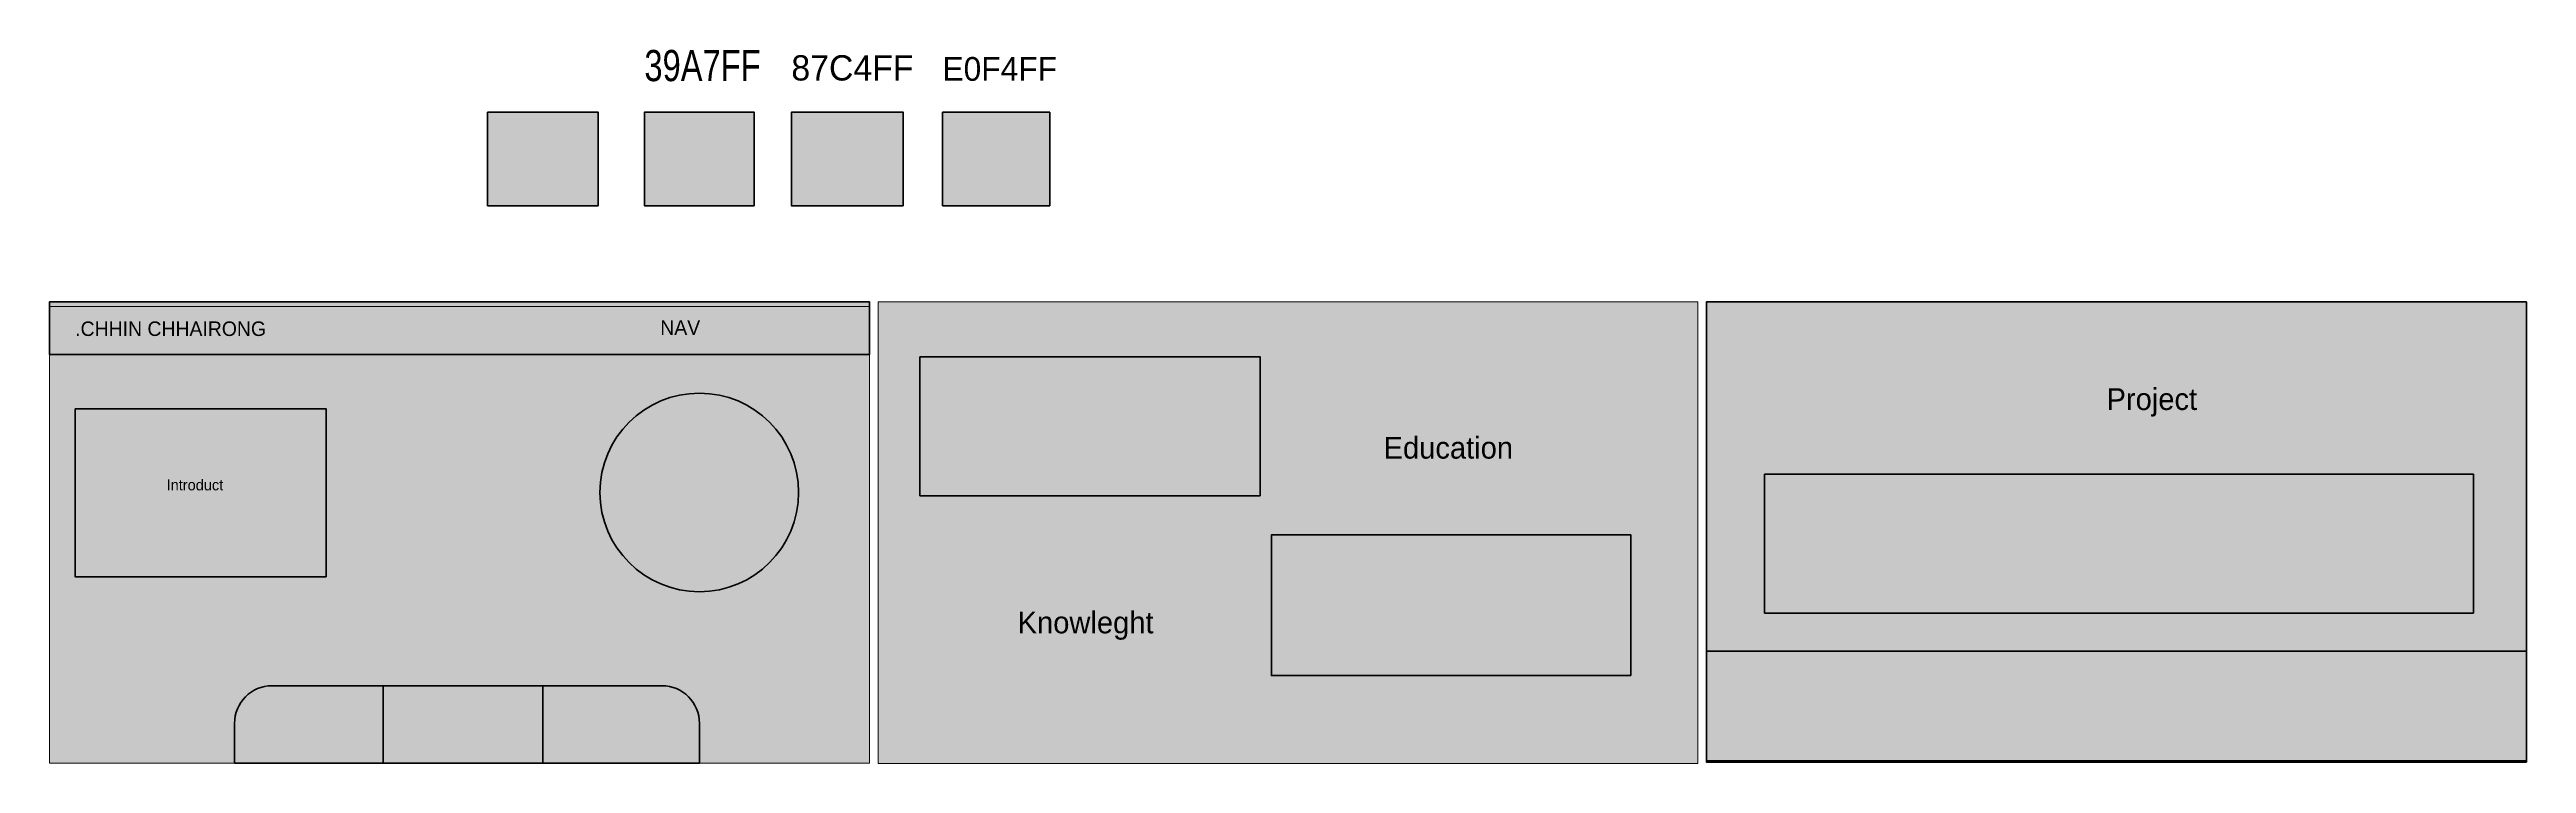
# Model space of a CAD drawing. Header units: centimetres. Extents: x 0 to 205, y -38 to 21.
import ezdxf

# ---------------------------------------------------------------- set-up
doc = ezdxf.new("R2010")
doc.units = ezdxf.units.CM
doc.header["$MEASUREMENT"] = 0
doc.layers.add('Layer 1', color=7, linetype='Continuous', lineweight=0)

msp = doc.modelspace()

# ---------------------------------------------------------------- hatches: boundary and pattern name
at = {"layer": 'Layer 1', "true_color": 0xffeed9, "transparency": 33554687}
h = msp.add_hatch(color=7, dxfattribs=at)
h.dxf.hatch_style = 2
h.paths.add_polyline_path([(45.33, 7.94), (36.19, 7.94), (36.19, 15.66), (45.33, 15.66)])
at = {"layer": 'Layer 1', "true_color": 0x39a7ff, "transparency": 33554687}
h = msp.add_hatch(color=140, dxfattribs=at)
h.dxf.hatch_style = 2
h.paths.add_polyline_path([(58.21, 7.94), (49.14, 7.94), (49.14, 15.66), (58.21, 15.66)])
at = {"layer": 'Layer 1', "true_color": 0x87c4ff, "transparency": 33554687}
h = msp.add_hatch(color=151, dxfattribs=at)
h.dxf.hatch_style = 2
h.paths.add_polyline_path([(70.52, 7.94), (61.28, 7.94), (61.28, 15.66), (70.52, 15.66)])
at = {"layer": 'Layer 1', "true_color": 0xe0f4ff, "transparency": 33554687}
h = msp.add_hatch(color=7, dxfattribs=at)
h.dxf.hatch_style = 2
h.paths.add_polyline_path([(82.62, 7.94), (73.77, 7.94), (73.77, 15.66), (82.62, 15.66)])
at = {"layer": 'Layer 1', "true_color": 0x39a7ff, "transparency": 33554687}
h = msp.add_hatch(color=140, dxfattribs=at)
h.dxf.hatch_style = 2
h.paths.add_polyline_path([(67.73, -4.34), (0, -4.34), (0, 0), (67.73, 0)])
at = {"layer": 'Layer 1', "true_color": 0xe0f4ff, "transparency": 33554687}
h = msp.add_hatch(color=7, dxfattribs=at)
h.dxf.hatch_style = 2
h.paths.add_polyline_path([(136.17, 0), (68.44, 0), (68.44, -38.14), (136.17, -38.14)])
h = msp.add_hatch(color=7, dxfattribs=at)
h.dxf.hatch_style = 2
h.paths.add_polyline_path([(204.61, 0), (136.88, 0), (136.88, -37.92), (204.61, -37.92)])
h = msp.add_hatch(color=7, dxfattribs=at)
h.dxf.hatch_style = 2
h.paths.add_polyline_path([(67.73, -0.39), (0, -0.39), (0, -38.1), (67.73, -38.1)])
at = {"layer": 'Layer 1', "true_color": 0x87c4ff, "transparency": 33554687}
h = msp.add_hatch(color=151, dxfattribs=at)
h.dxf.hatch_style = 2
h.paths.add_polyline_path([(100.01, -16.02), (71.9, -16.02), (71.9, -4.55), (100.01, -4.55)])
at = {"layer": 'Layer 1', "true_color": 0x39a7ff, "transparency": 33554687}
h = msp.add_hatch(color=140, dxfattribs=at)
h.dxf.hatch_style = 2
edge = h.paths.add_edge_path()
edge.add_spline(control_points=[(53.68, -23.95), (53.68, -23.95), (53.68, -23.95), (53.68, -23.95), (49.15, -23.95), (45.47, -20.28), (45.47, -15.75), (45.47, -15.75), (45.47, -15.75), (45.47, -15.75), (45.47, -11.22), (49.15, -7.55), (53.68, -7.55), (53.68, -7.55), (53.68, -7.55), (53.68, -7.55), (58.21, -7.55), (61.88, -11.22), (61.88, -15.75), (61.88, -15.75), (61.88, -15.75), (61.88, -15.75), (61.88, -20.28), (58.21, -23.95), (53.68, -23.95)], knot_values=[0, 0, 0, 0, 1, 1, 1, 2, 2, 2, 3, 3, 3, 4, 4, 4, 5, 5, 5, 6, 6, 6, 7, 7, 7, 8, 8, 8, 8], degree=3, periodic=0)
h = msp.add_hatch(color=140, dxfattribs=at)
h.dxf.hatch_style = 2
h.paths.add_polyline_path([(22.86, -22.72), (2.12, -22.72), (2.12, -8.85), (22.86, -8.85)])
at = {"layer": 'Layer 1', "true_color": 0x87c4ff, "transparency": 33554687}
h = msp.add_hatch(color=151, dxfattribs=at)
h.dxf.hatch_style = 2
h.paths.add_polyline_path([(200.24, -25.72), (141.68, -25.72), (141.68, -14.25), (200.24, -14.25)])
h = msp.add_hatch(color=151, dxfattribs=at)
h.dxf.hatch_style = 2
h.paths.add_polyline_path([(130.63, -30.87), (100.93, -30.87), (100.93, -19.26), (130.63, -19.26)])
at = {"layer": 'Layer 1', "true_color": 0x39a7ff, "transparency": 33554687}
h = msp.add_hatch(color=140, dxfattribs=at)
h.dxf.hatch_style = 2
h.paths.add_polyline_path([(204.61, -38.03), (136.88, -38.03), (136.88, -28.86), (204.61, -28.86)])
at = {"layer": 'Layer 1', "true_color": 0x87c4ff, "transparency": 33554687}
h = msp.add_hatch(color=151, dxfattribs=at)
h.dxf.hatch_style = 2
edge = h.paths.add_edge_path()
edge.add_spline(control_points=[(53.69, -38.1), (53.69, -38.1), (15.28, -38.1), (15.28, -38.1), (15.28, -38.1), (15.28, -34.83), (15.28, -34.83), (15.28, -33.11), (16.67, -31.71), (18.39, -31.71), (18.39, -31.71), (50.58, -31.71), (50.58, -31.71), (52.3, -31.71), (53.69, -33.11), (53.69, -34.83), (53.69, -34.83), (53.69, -38.1), (53.69, -38.1)], knot_values=[0, 0, 0, 0, 1, 1, 1, 2, 2, 2, 3, 3, 3, 4, 4, 4, 5, 5, 5, 6, 6, 6, 6], degree=3, periodic=0)
at = {"layer": 'Layer 1', "true_color": 0x39a7ff, "transparency": 33554687}
h = msp.add_hatch(color=140, dxfattribs=at)
h.dxf.hatch_style = 2
edge = h.paths.add_edge_path()
edge.add_spline(control_points=[(27.57, -31.71), (27.57, -31.71), (27.57, -38.1), (27.57, -38.1), (27.57, -38.1), (27.57, -31.71), (27.57, -31.71)], knot_values=[0, 0, 0, 0, 1, 1, 1, 2, 2, 2, 2], degree=3, periodic=0)
h = msp.add_hatch(color=140, dxfattribs=at)
h.dxf.hatch_style = 2
edge = h.paths.add_edge_path()
edge.add_spline(control_points=[(40.76, -31.71), (40.76, -31.71), (40.76, -38.1), (40.76, -38.1), (40.76, -38.1), (40.76, -31.71), (40.76, -31.71)], knot_values=[0, 0, 0, 0, 1, 1, 1, 2, 2, 2, 2], degree=3, periodic=0)

# ---------------------------------------------------------------- linework, layer by layer
at = {"layer": 'Layer 1', "color": 18, "lineweight": 35, "true_color": 0x000000}
for points in [[(45.33, 7.94), (36.19, 7.94), (36.19, 15.66), (45.33, 15.66)], [(58.21, 7.94), (49.14, 7.94), (49.14, 15.66), (58.21, 15.66)], [(70.52, 7.94), (61.28, 7.94), (61.28, 15.66), (70.52, 15.66)], [(82.62, 7.94), (73.77, 7.94), (73.77, 15.66), (82.62, 15.66)], [(67.73, -4.34), (0, -4.34), (0, 0), (67.73, 0)], [(204.61, 0), (136.88, 0), (136.88, -37.92), (204.61, -37.92)], [(100.01, -16.02), (71.9, -16.02), (71.9, -4.55), (100.01, -4.55)], [(22.86, -22.72), (2.12, -22.72), (2.12, -8.85), (22.86, -8.85)], [(200.24, -25.72), (141.68, -25.72), (141.68, -14.25), (200.24, -14.25)], [(130.63, -30.87), (100.93, -30.87), (100.93, -19.26), (130.63, -19.26)], [(204.61, -38.03), (136.88, -38.03), (136.88, -28.86), (204.61, -28.86)]]:
    msp.add_lwpolyline(points, close=True, dxfattribs=at)
at = {"layer": 'Layer 1'}
for points in [[(136.17, 0), (68.44, 0), (68.44, -38.14), (136.17, -38.14)], [(67.73, -0.39), (0, -0.39), (0, -38.1), (67.73, -38.1)]]:
    msp.add_lwpolyline(points, close=True, dxfattribs=at)
at = {"layer": 'Layer 1', "color": 18, "lineweight": 35, "true_color": 0x000000}
for points, knots in [([(53.68, -23.95), (53.68, -23.95), (53.68, -23.95), (53.68, -23.95), (49.15, -23.95), (45.47, -20.28), (45.47, -15.75), (45.47, -15.75), (45.47, -15.75), (45.47, -15.75), (45.47, -11.22), (49.15, -7.55), (53.68, -7.55), (53.68, -7.55), (53.68, -7.55), (53.68, -7.55), (58.21, -7.55), (61.88, -11.22), (61.88, -15.75), (61.88, -15.75), (61.88, -15.75), (61.88, -15.75), (61.88, -20.28), (58.21, -23.95), (53.68, -23.95)], [0, 0, 0, 0, 1, 1, 1, 2, 2, 2, 3, 3, 3, 4, 4, 4, 5, 5, 5, 6, 6, 6, 7, 7, 7, 8, 8, 8, 8]), ([(53.69, -38.1), (53.69, -38.1), (15.28, -38.1), (15.28, -38.1), (15.28, -38.1), (15.28, -34.83), (15.28, -34.83), (15.28, -33.11), (16.67, -31.71), (18.39, -31.71), (18.39, -31.71), (50.58, -31.71), (50.58, -31.71), (52.3, -31.71), (53.69, -33.11), (53.69, -34.83), (53.69, -34.83), (53.69, -38.1), (53.69, -38.1)], [0, 0, 0, 0, 1, 1, 1, 2, 2, 2, 3, 3, 3, 4, 4, 4, 5, 5, 5, 6, 6, 6, 6]), ([(27.57, -31.71), (27.57, -31.71), (27.57, -38.1), (27.57, -38.1), (27.57, -38.1), (27.57, -31.71), (27.57, -31.71)], [0, 0, 0, 0, 1, 1, 1, 2, 2, 2, 2]), ([(40.76, -31.71), (40.76, -31.71), (40.76, -38.1), (40.76, -38.1), (40.76, -38.1), (40.76, -31.71), (40.76, -31.71)], [0, 0, 0, 0, 1, 1, 1, 2, 2, 2, 2])]:
    msp.add_open_spline(points, degree=3, knots=knots, dxfattribs=at)

# ---------------------------------------------------------------- texts
at = {"layer": 'Layer 1', "char_height": 0.2, "attachment_point": 7}
for s, insert in [('\\C18;\\c0;\\FMyriad Pro|b0|i0|c1;\\H2.577039;\\W0.783570;39A7FF', (49.14, 18.19)), ('\\C18;\\c0;\\FMyriad Pro|b0|i0|c1;\\H2.088967;\\W1.000000;87C4FF', (61.28, 18.25)), ('\\C18;\\c0;\\FMyriad Pro|b0|i0|c1;\\H1.960572;\\W1.000000;E0F4FF', (73.76, 18.23)), ('\\C7;\\c16642781;\\FMyriad Pro|b0|i0|c1;\\H1.198880;\\W1.000000;.CHHIN CHHAIRONG', (2.12, -2.84)), ('\\C7;\\c16642781;\\FMyriad Pro|b0|i0|c1;\\H1.198880;\\W1.000000;NAV', (50.45, -2.73)), ('\\C140;\\c16754489;\\FMyriad Pro|b0|i0|c1;\\H1.798320;\\W1.000000;Project', (169.92, -9.48)), ('\\C140;\\c16754489;\\FMyriad Pro|b0|i0|c1;\\H1.798320;\\W1.000000;Education', (110.2, -12.98)), ('\\C7;\\c16642781;\\FMyriad Pro|b0|i0|c1;\\H0.899160;\\W1.000000;Introduct', (9.67, -15.59)), ('\\C140;\\c16754489;\\FMyriad Pro|b0|i0|c1;\\H1.798320;\\W1.000000;Knowleght', (79.97, -27.93))]:
    msp.add_mtext(s, dxfattribs=dict(at, insert=insert))

doc.saveas('drawing.dxf')
